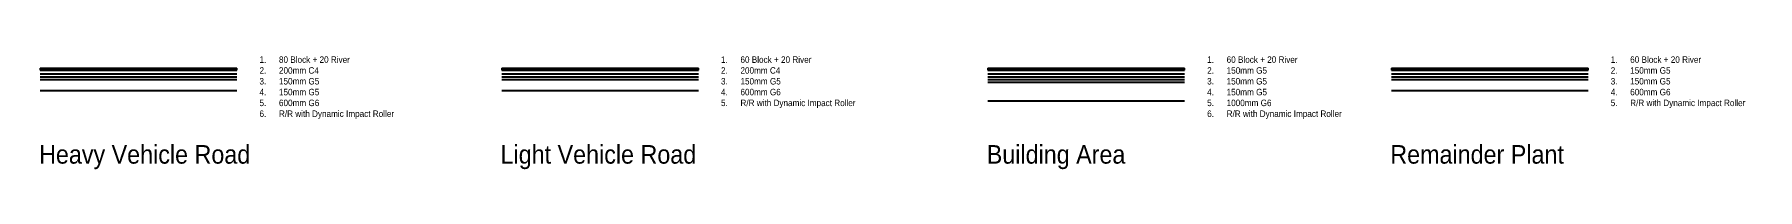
# Model space of a CAD drawing. Header units: millimetres. Extents: x 14826 to 398923, y -54749 to 51265.
# Drawn here: x 305974 to 398923, y -49537 to -43360 of the extents above; entities that cross this region are included whole.
import ezdxf

# ---------------------------------------------------------------- set-up
doc = ezdxf.new("R2010")
doc.units = ezdxf.units.MM
doc.layers.add('G-ANNO-TEXT', color=7, linetype='Continuous', lineweight=9)
doc.styles.add('Arial_4', font='arial.ttf', dxfattribs={"width": 0.9, "height": 700})

msp = doc.modelspace()

# ---------------------------------------------------------------- texts
at = {"layer": 'G-ANNO-TEXT', "attachment_point": 1, "style": 'Arial_4', "bg_fill": 3, "box_fill_scale": 1.25, "bg_fill_color": 256, "bg_fill_true_color": 13158600, "bg_fill_transparency": 0}
for s, insert, char_height, width in [('\\pi-1050,l1400,t1400;1.^I80 Block + 20 River\\P2.^I200mm C4\\P3.^I150mm G5\\P4.^I150mm G5\\P5.^I600mm G6\\P6.^IR/R with Dynamic Impact Roller', (317763.6, -43447.7), 350, 8182.023), ('\\pi-1050,l1400,t1400;1.^I60 Block + 20 River\\P2.^I200mm C4\\P3.^I150mm G5\\P4.^I600mm G6\\P5.^IR/R with Dynamic Impact Roller', (342658, -43447.7), 350, 8182.023), ('\\pi-1050,l1400,t1400;1.^I60 Block + 20 River\\P2.^I150mm G5\\P3.^I150mm G5\\P4.^I150mm G5\\P5.^I1000mm G6\\P6.^IR/R with Dynamic Impact Roller', (368884.3, -43447.7), 350, 8182.023), ('\\pi-1050,l1400,t1400;1.^I60 Block + 20 River\\P2.^I150mm G5\\P3.^I150mm G5\\P4.^I600mm G6\\P5.^IR/R with Dynamic Impact Roller', (390653.5, -43447.7), 350, 8182.023), ('Heavy Vehicle Road ', (306224.2, -48235.1), 1000, 14110.964), ('Light Vehicle Road ', (331118.6, -48235.1), 1000, 14110.964), ('Building Area', (357344.9, -48235.1), 1000, 14110.964), ('Remainder Plant', (379114.1, -48235.1), 1000, 14110.964)]:
    msp.add_mtext(s, dxfattribs=dict(at, insert=insert, char_height=char_height, width=width))

# ---------------------------------------------------------------- linework, layer by layer
at = {"color": 2}
for p, q in [((306287.7, -44092.5), (316896.5, -44092.5)), ((306287.7, -44092.5), (306287.7, -44192.5)), ((306287.7, -44192.5), (316896.5, -44192.5)), ((316896.5, -44192.5), (316896.5, -44092.5)), ((331182.1, -44092.5), (341790.9, -44092.5)), ((331182.1, -44092.5), (331182.1, -44192.5)), ((331182.1, -44192.5), (341790.9, -44192.5)), ((341790.9, -44192.5), (341790.9, -44092.5)), ((357408.4, -44092.5), (368017.2, -44092.5)), ((357408.4, -44092.5), (357408.4, -44192.5)), ((357408.4, -44192.5), (368017.2, -44192.5)), ((368017.2, -44192.5), (368017.2, -44092.5)), ((379177.6, -44092.5), (389786.3, -44092.5)), ((379177.6, -44092.5), (379177.6, -44192.5)), ((379177.6, -44192.5), (389786.3, -44192.5)), ((389786.3, -44192.5), (389786.3, -44092.5))]:
    msp.add_line(p, q, dxfattribs=at)
at = {"color": 1}
for p, q in [((306287.7, -44392.5), (316896.5, -44392.5)), ((331182.1, -44392.5), (341790.9, -44392.5))]:
    msp.add_line(p, q, dxfattribs=at)
at = {"color": 4}
for p, q in [((306287.7, -44542.5), (316896.5, -44542.5)), ((331182.1, -44542.5), (341790.9, -44542.5)), ((357408.4, -44392.5), (368017.2, -44392.5)), ((357408.4, -44542.5), (368017.2, -44542.5)), ((379177.6, -44392.5), (389786.3, -44392.5)), ((379177.6, -44542.5), (389786.3, -44542.5)), ((306287.7, -44692.5), (316896.5, -44692.5)), ((331182.1, -44692.5), (341790.9, -44692.5)), ((357408.4, -44692.5), (368017.2, -44692.5)), ((357408.4, -44842.5), (368017.2, -44842.5)), ((379177.6, -44692.5), (389786.3, -44692.5))]:
    msp.add_line(p, q, dxfattribs=at)
at = {"color": 3}
for p, q in [((306287.7, -45292.5), (316896.5, -45292.5)), ((331182.1, -45292.5), (341790.9, -45292.5)), ((379177.6, -45292.5), (389786.3, -45292.5)), ((357408.4, -45842.5), (368017.2, -45842.5))]:
    msp.add_line(p, q, dxfattribs=at)

msp.set_redraw_order([(e.dxf.handle, doc.entitydb.next_handle()) for e in msp.query("TEXT MTEXT ATTDEF DIMENSION ARC_DIMENSION")])  # texts and dimensions are drawn at this point

doc.saveas('drawing.dxf')
